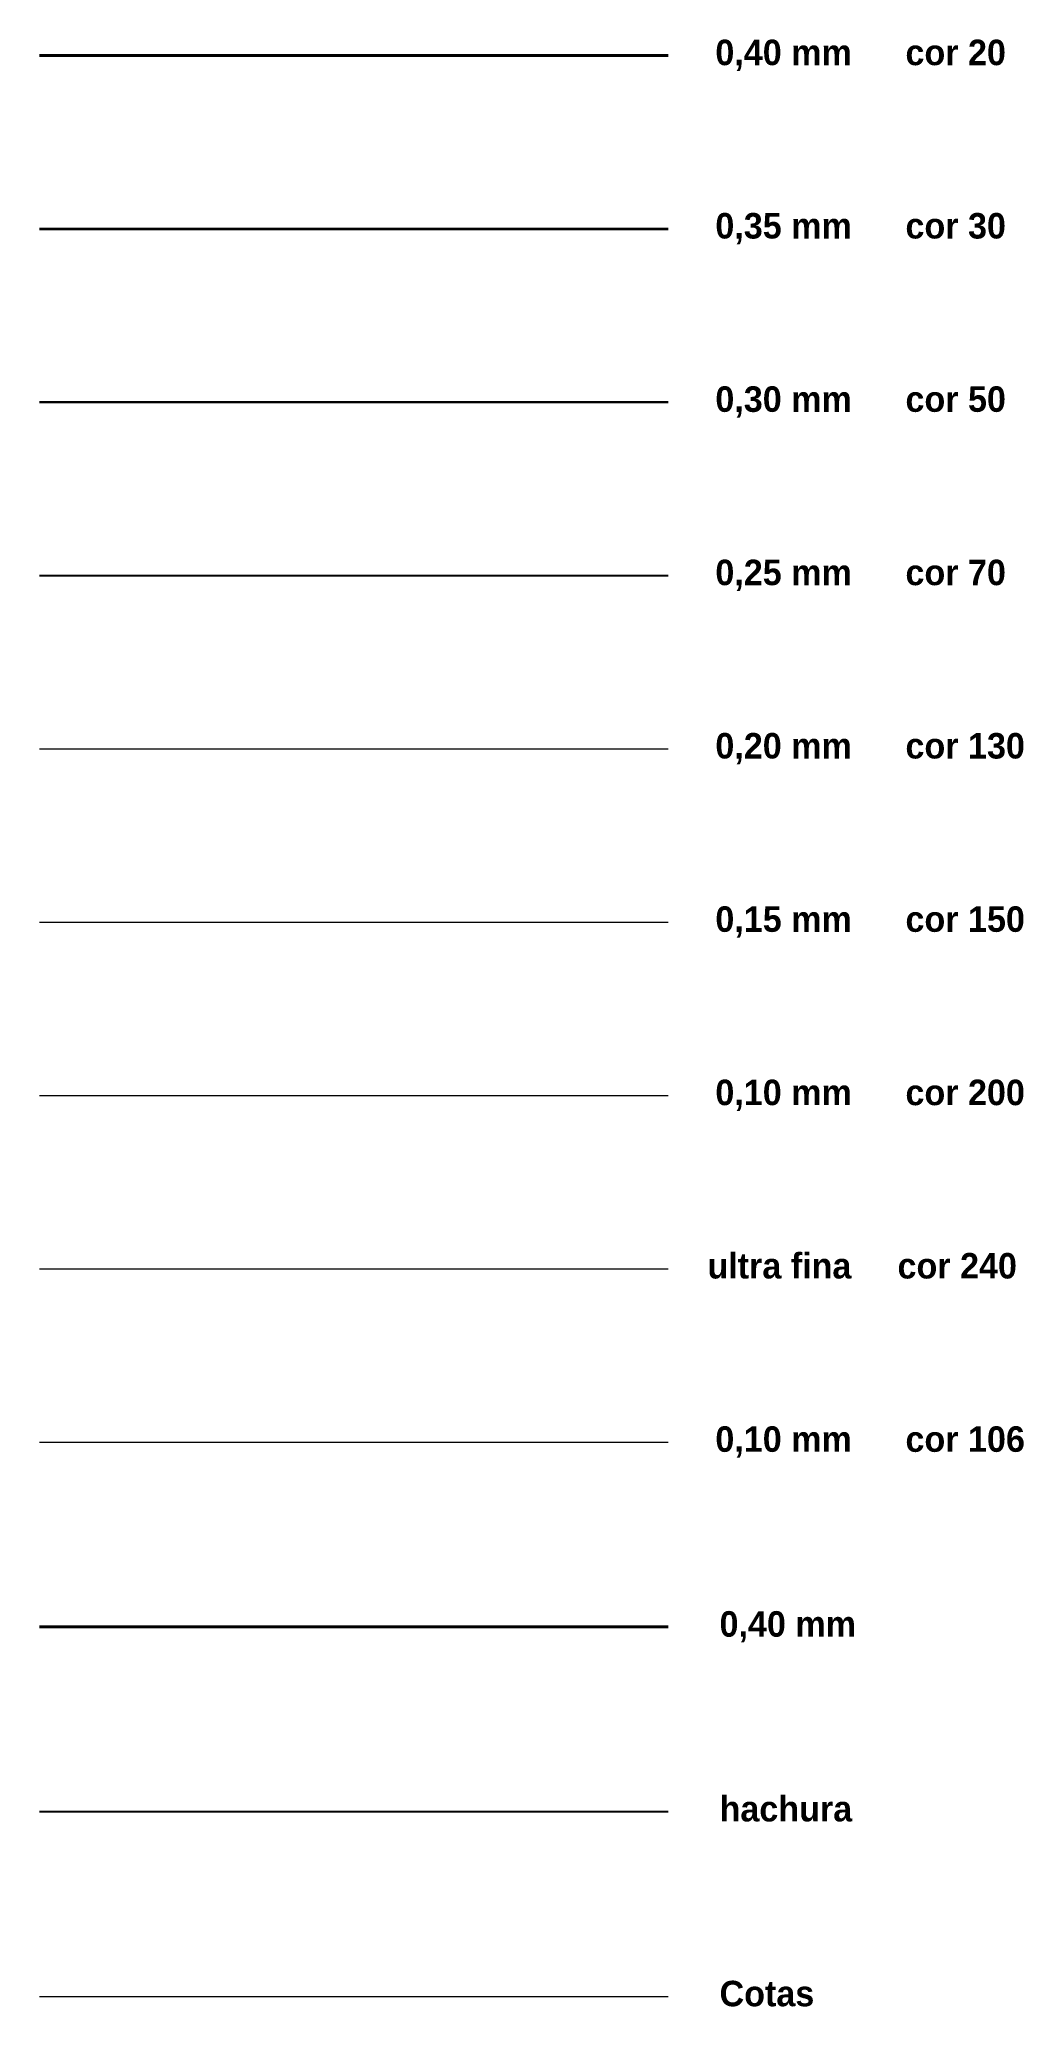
# Model space of a CAD drawing. Header units: millimetres. Extents: x 3006 to 6000, y 1661 to 3774.
# Drawn here: x 4125.82 to 4135.47, y 1980 to 1999.29 of the extents above; entities that cross this region are included whole.
import ezdxf

# ---------------------------------------------------------------- set-up
doc = ezdxf.new("R2010")
doc.units = ezdxf.units.MM
doc.header["$LTSCALE"] = 10
for name, color, linetype, lineweight in [('.10', 200, 'Continuous', 9), ('.10 ultra fina', 240, 'Continuous', 5), ('.15', 150, 'Continuous', 15), ('.20', 130, 'Continuous', 20), ('.25', 70, 'Continuous', 25), ('.30', 50, 'Continuous', 30), ('.35', 30, 'Continuous', 35), ('.40', 20, 'Continuous', 40), ('.40 Interno parede', 27, 'Continuous', 40), ('COTAS', 230, 'Continuous', 15)]:
    doc.layers.add(name, color=color, linetype=linetype, lineweight=lineweight)
doc.layers.add('.20 hachura', color=185, linetype='Continuous')
doc.layers.add('Escrita', color=34, linetype='Continuous')
doc.layers.add('Verde', color=7, linetype='Continuous', true_color=0x136734)
doc.styles.get("Standard").update_dxf_attribs({"font": 'arial.ttf'})

msp = doc.modelspace()

# ---------------------------------------------------------------- texts
at = {"layer": 'Escrita', "char_height": 0.25, "attachment_point": 1}
for s, insert in [('{\\Fbold|c0;\\C116;\\c3434259;0,40 mm}', (4132.445, 1999.291)), ('{\\Fbold|c0;\\C116;\\c3434259;cor 20}', (4134.309, 1999.291)), ('{\\Fbold|c0;\\C116;\\c3434259;0,35 mm}', (4132.445, 1997.591)), ('{\\Fbold|c0;\\C116;\\c3434259;cor 30}', (4134.309, 1997.591)), ('{\\Fbold|c0;\\C116;\\c3434259;0,30 mm}', (4132.445, 1995.891)), ('{\\Fbold|c0;\\C116;\\c3434259;cor 50}', (4134.309, 1995.891)), ('{\\Fbold|c0;\\C116;\\c3434259;0,25 mm}', (4132.445, 1994.191)), ('{\\Fbold|c0;\\C116;\\c3434259;cor 70}', (4134.309, 1994.191)), ('{\\Fbold|c0;\\C116;\\c3434259;0,20 mm}', (4132.445, 1992.491)), ('{\\Fbold|c0;\\C116;\\c3434259;cor 130}', (4134.309, 1992.491)), ('{\\Fbold|c0;\\C116;\\c3434259;0,15 mm}', (4132.445, 1990.791)), ('{\\Fbold|c0;\\C116;\\c3434259;cor 150}', (4134.309, 1990.791)), ('{\\Fbold|c0;\\C116;\\c3434259;0,10 mm}', (4132.445, 1989.091)), ('{\\Fbold|c0;\\C116;\\c3434259;cor 200}', (4134.309, 1989.091)), ('{\\Fbold|c0;\\C116;\\c3434259;ultra fina}', (4132.367, 1987.391)), ('{\\Fbold|c0;\\C116;\\c3434259;cor 240}', (4134.231, 1987.391)), ('{\\Fbold|c0;\\C116;\\c3434259;0,10 mm}', (4132.445, 1985.691)), ('{\\Fbold|c0;\\C116;\\c3434259;cor 106}', (4134.309, 1985.691)), ('{\\Fbold|c0;\\C116;\\c3434259;0,40 mm}', (4132.486, 1983.878)), ('{\\Fbold|c0;\\C116;\\c3434259;hachura}', (4132.486, 1982.066)), ('{\\Fbold|c0;\\C116;\\c3434259;Cotas}', (4132.486, 1980.253))]:
    msp.add_mtext_dynamic_manual_height_columns(s, width=5.26656, gutter_width=1, heights=[0], dxfattribs=dict(at, insert=insert))

# ---------------------------------------------------------------- linework, layer by layer
at = {"layer": '.10', "color": 200, "lineweight": 9}
msp.add_line((4125.817, 1988.937), (4131.982, 1988.937), dxfattribs=at)
at = {"layer": '.10 ultra fina', "color": 240, "lineweight": 5}
msp.add_line((4125.817, 1987.237), (4131.982, 1987.237), dxfattribs=at)
at = {"layer": '.15', "color": 150, "lineweight": 15}
msp.add_line((4125.817, 1990.637), (4131.982, 1990.637), dxfattribs=at)
at = {"layer": '.20', "color": 130, "lineweight": 20}
msp.add_line((4125.817, 1992.337), (4131.982, 1992.337), dxfattribs=at)
at = {"layer": '.20 hachura', "color": 185}
msp.add_line((4125.817, 1981.912), (4131.982, 1981.912), dxfattribs=at)
at = {"layer": '.25', "color": 70, "lineweight": 25}
msp.add_line((4125.817, 1994.037), (4131.982, 1994.037), dxfattribs=at)
at = {"layer": '.30', "color": 50, "lineweight": 30}
msp.add_line((4125.817, 1995.737), (4131.982, 1995.737), dxfattribs=at)
at = {"layer": '.35', "color": 30, "lineweight": 35}
msp.add_line((4125.817, 1997.437), (4131.982, 1997.437), dxfattribs=at)
at = {"layer": '.40', "color": 20, "lineweight": 40}
msp.add_line((4125.817, 1999.137), (4131.982, 1999.137), dxfattribs=at)
at = {"layer": '.40 Interno parede', "color": 27}
msp.add_line((4125.817, 1983.725), (4131.982, 1983.725), dxfattribs=at)
at = {"layer": 'COTAS', "color": 230}
msp.add_line((4125.817, 1980.1), (4131.982, 1980.1), dxfattribs=at)
at = {"layer": 'Verde', "color": 106, "lineweight": 9}
msp.add_line((4125.817, 1985.537), (4131.982, 1985.537), dxfattribs=at)

msp.set_redraw_order([(e.dxf.handle, doc.entitydb.next_handle()) for e in msp.query("TEXT MTEXT ATTDEF DIMENSION ARC_DIMENSION")])  # texts and dimensions are drawn at this point

doc.saveas('drawing.dxf')
